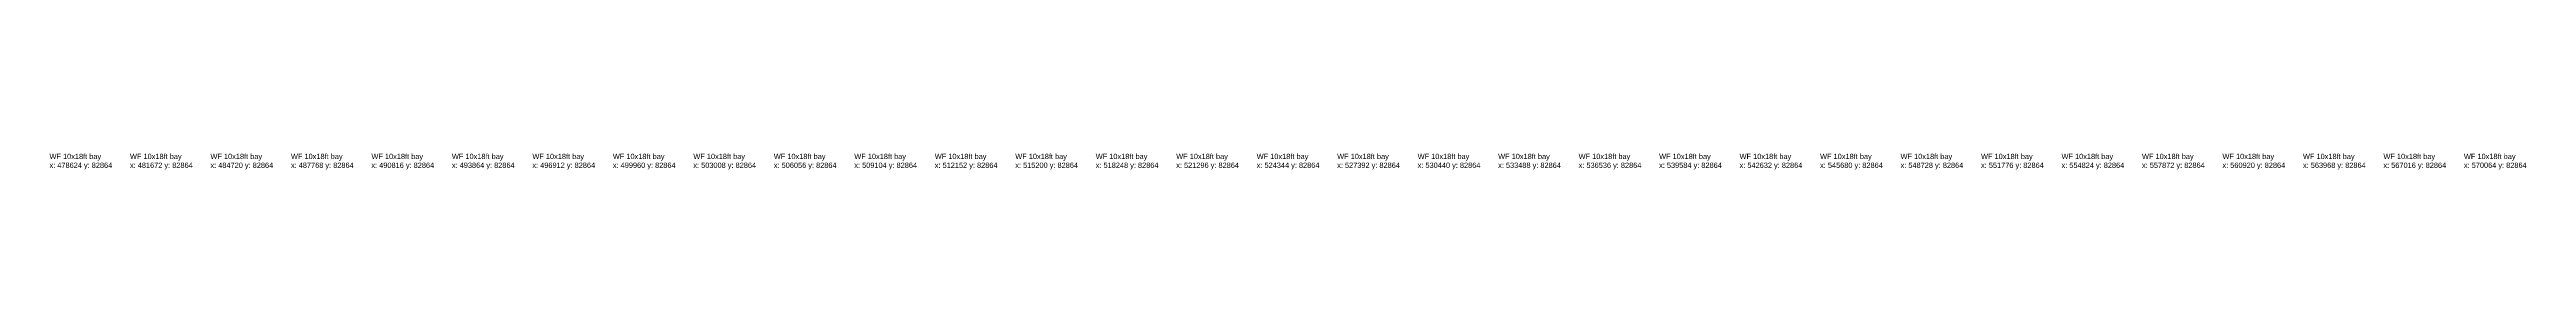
# Model space of a CAD drawing. Header units: millimetres. Extents: x 308165 to 657535, y 5096 to 173229.
# Drawn here: x 478625 to 572433, y 84271 to 84875 of the extents above; entities that cross this region are included whole.
import ezdxf

# ---------------------------------------------------------------- set-up
doc = ezdxf.new("R2010")
doc.units = ezdxf.units.MM
doc.styles.get("Standard").update_dxf_attribs({"font": 'arial.ttf'})

msp = doc.modelspace()

# ---------------------------------------------------------------- texts
at = {"char_height": 200, "attachment_point": 1}
for s, insert in [('WF 10x18ft bay\\Px: 478624 y: 82864', (478624, 84865)), ('WF 10x18ft bay\\Px: 481672 y: 82864', (481672, 84865)), ('WF 10x18ft bay\\Px: 484720 y: 82864', (484720, 84865)), ('WF 10x18ft bay\\Px: 487768 y: 82864', (487768, 84865)), ('WF 10x18ft bay\\Px: 490816 y: 82864', (490816, 84865)), ('WF 10x18ft bay\\Px: 493864 y: 82864', (493864, 84865)), ('WF 10x18ft bay\\Px: 496912 y: 82864', (496912, 84865)), ('WF 10x18ft bay\\Px: 499960 y: 82864', (499960, 84865)), ('WF 10x18ft bay\\Px: 503008 y: 82864', (503008, 84865)), ('WF 10x18ft bay\\Px: 506056 y: 82864', (506056, 84865)), ('WF 10x18ft bay\\Px: 509104 y: 82864', (509104, 84865)), ('WF 10x18ft bay\\Px: 512152 y: 82864', (512152, 84865)), ('WF 10x18ft bay\\Px: 515200 y: 82864', (515200, 84865)), ('WF 10x18ft bay\\Px: 518248 y: 82864', (518248, 84865)), ('WF 10x18ft bay\\Px: 521296 y: 82864', (521296, 84865)), ('WF 10x18ft bay\\Px: 524344 y: 82864', (524344, 84865)), ('WF 10x18ft bay\\Px: 527392 y: 82864', (527392, 84865)), ('WF 10x18ft bay\\Px: 530440 y: 82864', (530440, 84865)), ('WF 10x18ft bay\\Px: 533488 y: 82864', (533488, 84865)), ('WF 10x18ft bay\\Px: 536536 y: 82864', (536536, 84865)), ('WF 10x18ft bay\\Px: 539584 y: 82864', (539584, 84865)), ('WF 10x18ft bay\\Px: 542632 y: 82864', (542632, 84865)), ('WF 10x18ft bay\\Px: 545680 y: 82864', (545680, 84865)), ('WF 10x18ft bay\\Px: 548728 y: 82864', (548728, 84865)), ('WF 10x18ft bay\\Px: 551776 y: 82864', (551776, 84865)), ('WF 10x18ft bay\\Px: 554824 y: 82864', (554824, 84865)), ('WF 10x18ft bay\\Px: 557872 y: 82864', (557872, 84865)), ('WF 10x18ft bay\\Px: 560920 y: 82864', (560920, 84865)), ('WF 10x18ft bay\\Px: 563968 y: 82864', (563968, 84865)), ('WF 10x18ft bay\\Px: 567016 y: 82864', (567016, 84865)), ('WF 10x18ft bay\\Px: 570064 y: 82864', (570064, 84865))]:
    msp.add_mtext(s, dxfattribs=dict(at, insert=insert))

doc.saveas('drawing.dxf')
